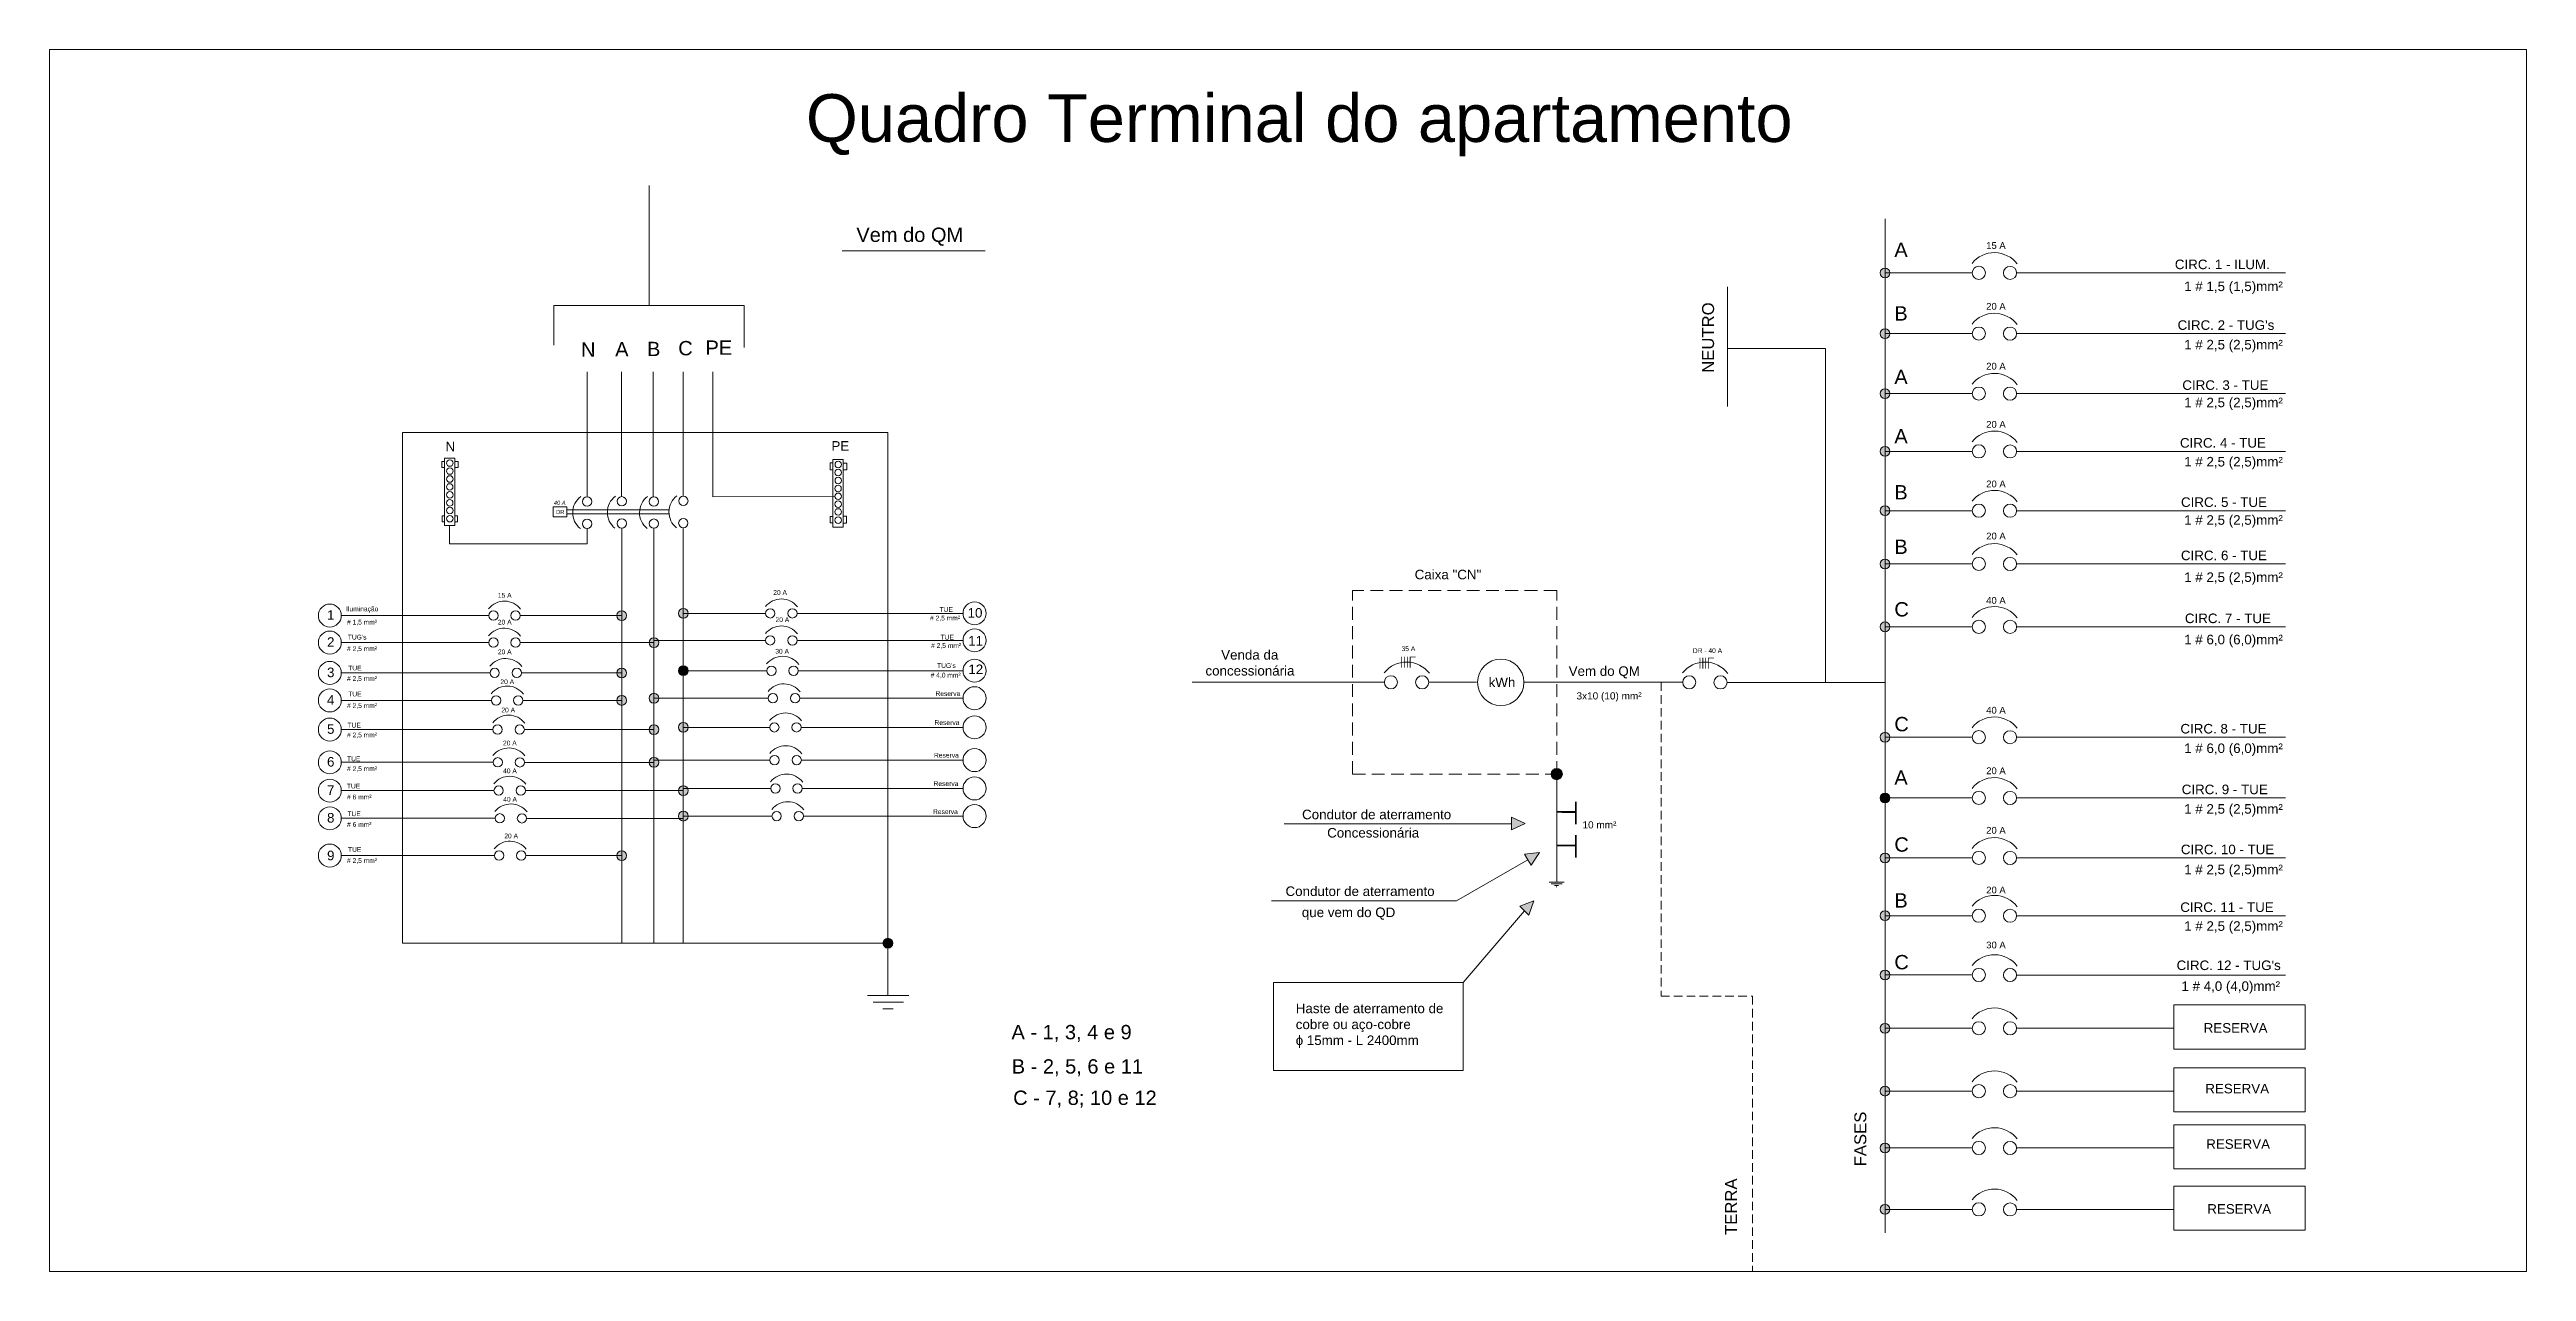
# Model space of a CAD drawing. Header units: millimetres. Extents: x 1661 to 4469, y 2272 to 4832.
# Drawn here: x 1723.4 to 1795.7, y 2365.3 to 2400.9 of the extents above; entities that cross this region are included whole.
import ezdxf

# ---------------------------------------------------------------- set-up
doc = ezdxf.new("R2010")
doc.units = ezdxf.units.MM
doc.header["$LTSCALE"] = 0.25
doc.linetypes.add('DASHED', pattern=[0.75, 0.5, -0.25])
doc.layers.add('CIRCUITOS', color=7, linetype='Continuous')
doc.styles.get("Standard").update_dxf_attribs({"font": 'arial.ttf'})

msp = doc.modelspace()

# ---------------------------------------------------------------- texts
at = {"lineweight": 0, "attachment_point": 1}
for s, width, heights, insert, char_height in [('Quadro Terminal do apartamento', 32.62472, [2.655], (1745.451, 2399.615), 1.39417), ('Vem do QM', 4.1086, [0.102], (1746.923, 2395.722), 0.4183), ('A ', 2, [0.102], (1777.214, 2395.282), 0.4183), ('15 A', 2, [0.102], (1779.895, 2395.298), 0.1978), ('\\pi0.41537;CIRC. 1 - ILUM.', 3.54775, [0.191], (1784.984, 2394.788), 0.27883), ('1 # 1,5 (1,5)mm²', 3.4817, [0.102], (1785.673, 2394.148), 0.27883), ('B ', 2, [0.102], (1777.214, 2393.427), 0.4183), ('20 A', 2, [0.102], (1779.895, 2393.524), 0.1978), ("\\pi0.49639;CIRC. 2 - TUG's", 3.78113, [0.0386], (1784.984, 2393.017), 0.27883), ('N', 2, [0.102], (1738.888, 2392.371), 0.418), ('A', 2, [0.102], (1739.885, 2392.382), 0.418), ('B', 2, [0.102], (1740.814, 2392.39), 0.418), ('C', 2, [0.102], (1741.725, 2392.413), 0.418), ('PE', 2, [0.102], (1742.52, 2392.428), 0.4183), ('1 # 2,5 (2,5)mm²', 3.32842, [0.102], (1785.673, 2392.446), 0.27883), ('A ', 2, [0.102], (1777.214, 2391.573), 0.4183), ('20 A', 2, [0.102], (1779.895, 2391.777), 0.1978), ('\\pi0.63437;CIRC. 3 - TUE', 3.73887, [0.319], (1784.984, 2391.266), 0.27883), ('1 # 2,5 (2,5)mm²', 3.15065, [0.102], (1785.673, 2390.759), 0.27883), ('A ', 2, [0.102], (1777.214, 2389.844), 0.4183), ('20 A', 2, [0.102], (1779.895, 2390.08), 0.1978), ('N', 2, [0.102], (1734.934, 2389.471), 0.279), ('PE', 2, [0.102], (1746.195, 2389.491), 0.2788), ('\\pi0.56443;CIRC. 4 - TUE', 3.59899, [0.31], (1784.984, 2389.58), 0.27883), ('1 # 2,5 (2,5)mm²', 3.26253, [0.102], (1785.673, 2389.03), 0.27883), ('20 A', 2, [0.102], (1779.895, 2388.341), 0.1978), ('{\\fArial|b0|i1|c0|p34;40 A}', 0.45971, [0.102], (1738.095, 2387.752), 0.12), ('B ', 2, [0.102], (1777.214, 2388.208), 0.4183), ('\\pi0.59495;CIRC. 5 - TUE', 3.66003, [0.295], (1784.984, 2387.85), 0.27883), ('DR', 2, [0.102], (1738.159, 2387.483), 0.12), ('20 A', 2, [0.102], (1779.895, 2386.82), 0.1978), ('1 # 2,5 (2,5)mm²', 3.41422, [0.564], (1785.673, 2387.329), 0.27883), ('B ', 2, [0.102], (1777.214, 2386.618), 0.4183), ('\\pi0.59302;CIRC. 6 - TUE', 3.65618, [0.45], (1784.984, 2386.296), 0.27883), ('\\pi0.80166;Caixa "CN"', 3.50894, [0.0386], (1762.415, 2385.738), 0.27883), ('1 # 2,5 (2,5)mm²', 3.10568, [0.667], (1785.673, 2385.661), 0.27883), ('Iluminação', 2, [0.102], (1732.032, 2384.666), 0.1394), ('15 A', 2, [0.102], (1736.462, 2385.062), 0.1394), ('20 A', 2, [0.102], (1744.497, 2385.144), 0.1394), ('TUE', 2, [0.102], (1749.352, 2384.648), 0.1394), ('10', 2, [0.102], (1750.169, 2384.62), 0.2788), ('C ', 2, [0.102], (1777.214, 2384.793), 0.4183), ('40 A', 2, [0.102], (1779.895, 2384.942), 0.1978), ('1', 2, [0.102], (1731.476, 2384.557), 0.279), ('# 1,5 mm²', 2, [0.102], (1732.059, 2384.279), 0.1394), ('20 A', 2, [0.102], (1736.462, 2384.279), 0.1394), ('20 A', 2, [0.102], (1744.564, 2384.352), 0.1394), ('# 2,5 mm²', 2, [0.102], (1749.072, 2384.398), 0.1394), ('\\pi0.70865;CIRC. 7 - TUE', 3.88744, [0.552], (1784.984, 2384.46), 0.27883), ('2', 2, [0.102], (1731.476, 2383.768), 0.279), ('# 2,5 mm²', 2, [0.102], (1732.059, 2383.504), 0.1394), ("TUG's", 2, [0.102], (1732.082, 2383.841), 0.1394), ('20 A', 2, [0.102], (1736.462, 2383.411), 0.1394), ('30 A', 2, [0.102], (1744.557, 2383.429), 0.1394), ('# 2,5 mm²', 2, [0.102], (1749.104, 2383.596), 0.1394), ('TUE', 2, [0.102], (1749.382, 2383.84), 0.1394), ('11', 2, [0.102], (1750.186, 2383.805), 0.2788), ('\\pi0.9061;Venda da \\P\\pi0.44763;concessionária', 3.46182, [1.068], (1756.663, 2383.395), 0.27883), ('35 A', 2, [0.102], (1762.833, 2383.503), 0.1394), ('DR - 40 A', 2, [0.102], (1771.333, 2383.447), 0.1394), ('1 # 6,0 (6,0)mm²', 3.10568, [0.667], (1785.673, 2383.841), 0.27883), ('3', 2, [0.102], (1731.476, 2382.883), 0.279), ('# 2,5 mm²', 2, [0.102], (1732.059, 2382.634), 0.1394), ('TUE', 2, [0.102], (1732.094, 2382.94), 0.1394), ('20 A', 2, [0.102], (1736.536, 2382.54), 0.1394), ('# 4,0 mm²', 2, [0.102], (1749.091, 2382.733), 0.1394), ("TUG's", 2, [0.102], (1749.279, 2383.013), 0.1394), ('12', 2, [0.102], (1750.191, 2382.972), 0.2788), ('\\pi1.8203;kWh', 4.36728, [0.0386], (1763.555, 2382.592), 0.27883), ('\\pi1.0447;Vem do QM', 4.13629, [0.358], (1766.665, 2382.921), 0.27883), ('4', 2, [0.102], (1731.476, 2382.08), 0.279), ('# 2,5 mm²', 2, [0.102], (1732.059, 2381.842), 0.1394), ('TUE', 2, [0.102], (1732.095, 2382.182), 0.1394), ('20 A', 2, [0.102], (1736.564, 2381.715), 0.1394), ('Reserva', 2, [0.102], (1749.231, 2382.194), 0.1394), ('3x10 (10) mm²', 2, [0.102], (1767.939, 2382.162), 0.20913), ('40 A', 2, [0.102], (1779.895, 2381.738), 0.1978), ('5', 2, [0.102], (1731.476, 2381.23), 0.279), ('# 2,5 mm²', 2, [0.102], (1732.059, 2380.987), 0.1394), ('TUE', 2, [0.102], (1732.072, 2381.272), 0.1394), ('Reserva', 2, [0.102], (1749.205, 2381.349), 0.1394), ('C ', 2, [0.102], (1777.214, 2381.443), 0.4183), ('\\pi0.57844;CIRC. 8 - TUE', 3.62702, [0.554], (1784.984, 2381.239), 0.27883), ('6', 2, [0.102], (1731.476, 2380.274), 0.279), ('TUE', 2, [0.102], (1732.061, 2380.29), 0.1394), ('20 A', 2, [0.102], (1736.611, 2380.751), 0.1394), ('Reserva', 2, [0.102], (1749.188, 2380.395), 0.1394), ('1 # 6,0 (6,0)mm²', 3.26725, [0.773], (1785.673, 2380.669), 0.27883), ('# 2,5 mm²', 2, [0.102], (1732.059, 2380.002), 0.1394), ('40 A', 2, [0.102], (1736.614, 2379.939), 0.1394), ('Reserva', 2, [0.102], (1749.177, 2379.568), 0.1394), ('A ', 2, [0.102], (1777.214, 2379.884), 0.4183), ('20 A', 2, [0.102], (1779.895, 2379.971), 0.1978), ('7', 2, [0.102], (1731.476, 2379.448), 0.279), ('TUE', 2, [0.102], (1732.055, 2379.496), 0.1394), ('# 6 mm²', 2, [0.102], (1732.059, 2379.176), 0.1394), ('40 A', 2, [0.102], (1736.617, 2379.11), 0.1394), ('\\pi0.61657;CIRC. 9 - TUE', 3.70328, [0.685], (1784.984, 2379.468), 0.27883), ('1 # 2,5 (2,5)mm²', 3.26725, [0.541], (1785.673, 2378.898), 0.27883), ('8', 2, [0.102], (1731.476, 2378.64), 0.279), ('# 6 mm²', 2, [0.102], (1732.059, 2378.375), 0.1394), ('TUE', 2, [0.102], (1732.071, 2378.688), 0.1394), ('Reserva', 2, [0.102], (1749.16, 2378.749), 0.1394), ('\\pi0.31508;Condutor de aterramento', 4.94866, [0.258], (1759.615, 2378.737), 0.27883), ('\\pi1.1185;Concessionária', 4.88601, [0.258], (1759.544, 2378.202), 0.27883), ('10 mm²', 2, [0.102], (1768.113, 2378.4), 0.2091), ('20 A', 2, [0.102], (1779.895, 2378.234), 0.1978), ('9', 2, [0.102], (1731.476, 2377.54), 0.279), ('TUE', 2, [0.102], (1732.088, 2377.647), 0.1394), ('20 A', 2, [0.102], (1736.649, 2378.04), 0.1394), ('C ', 2, [0.102], (1777.214, 2377.93), 0.4183), ('\\pi0.59106;CIRC. 10 - TUE', 3.86888, [0.53], (1784.984, 2377.717), 0.27883), ('# 2,5 mm²', 2, [0.102], (1732.059, 2377.324), 0.1394), ('1 # 2,5 (2,5)mm²', 3.34483, [0.67], (1785.673, 2377.131), 0.27883), ('\\pi0.62791;Condutor de aterramento', 5.57433, [0.272], (1758.819, 2376.497), 0.27883), ('B ', 2, [0.102], (1777.214, 2376.299), 0.4183), ('20 A', 2, [0.102], (1779.895, 2376.492), 0.1978), ('\\pi0.57427;CIRC. 11 - TUE', 3.83532, [0.555], (1784.984, 2376.031), 0.27883), ('\\pi1.0622;que vem do QD', 4.81806, [0.481], (1758.861, 2375.881), 0.27883), ('1 # 2,5 (2,5)mm²', 2.93104, [0.489], (1785.673, 2375.481), 0.27883), ('C ', 2, [0.102], (1777.214, 2374.497), 0.4183), ('30 A', 2, [0.102], (1779.895, 2374.887), 0.1978), ("\\pi0.34492;CIRC. 12 - TUG's", 3.69481, [0.555], (1785.106, 2374.336), 0.27883), ('Haste de aterramento de \\Pcobre ou aço-cobre\\Pɸ 15mm - L 2400mm', 5.17846, [1.85], (1759.746, 2373.078), 0.27883), ('1 # 4,0 (4,0)mm²', 3.34483, [0.36], (1785.592, 2373.728), 0.27883), ('A - 1, 3, 4 e 9', 4.37261, [0.102], (1751.45, 2372.455), 0.41825), ('\\pi1.2936;RESERVA', 4.41876, [0.0386], (1784.948, 2372.509), 0.27883), ('B - 2, 5, 6 e 11', 3.99311, [0.102], (1751.457, 2371.455), 0.41825), ('C - 7, 8; 10 e 12', 4.97315, [0.102], (1751.499, 2370.54), 0.41825), ('\\pi1.3559;RESERVA', 4.54346, [0.0386], (1784.933, 2370.737), 0.27883), ('\\pi1.3489;RESERVA', 4.52933, [0.0386], (1784.967, 2369.12), 0.27883), ('\\pi1.3626;RESERVA', 4.55677, [0.0386], (1784.984, 2367.227), 0.27883)]:
    msp.add_mtext_dynamic_manual_height_columns(s, width=width, gutter_width=12.5, heights=heights, dxfattribs=dict(at, insert=insert, char_height=char_height))
at = {"lineweight": 0, "char_height": 0.34854, "attachment_point": 1, "rotation": 90}
for s, width, insert in [('\\pi0.45857;NEUTRO', 2.914, (1771.604, 2391.026)), ('\\pi-0.13666;FASES', 1.25779, (1776.047, 2368.466)), ('\\pi0.31218,t0.31218;TERRA', 2.26389, (1772.274, 2366.015))]:
    msp.add_mtext_dynamic_manual_height_columns(s, width=width, gutter_width=12.5, heights=[0.0386], dxfattribs=dict(at, insert=insert))

# ---------------------------------------------------------------- hatches: boundary and pattern name
at = {"lineweight": 0, "true_color": 0xffffff}
h = msp.add_hatch(color=7, dxfattribs=at)
h.dxf.hatch_style = 1
edge = h.paths.add_edge_path()
edge.add_arc((1776.943, 2394.4), 0.143, 0, 360)
edge = h.paths.add_edge_path()
edge.add_arc((1776.943, 2392.629), 0.143, 0, 360)
edge = h.paths.add_edge_path()
edge.add_arc((1776.943, 2390.878), 0.143, 0, 360)
edge = h.paths.add_edge_path()
edge.add_arc((1776.943, 2389.192), 0.143, 0, 360)
edge = h.paths.add_edge_path()
edge.add_arc((1776.943, 2387.462), 0.143, 0, 360)
edge = h.paths.add_edge_path()
edge.add_arc((1776.943, 2385.908), 0.143, 0, 360)
edge = h.paths.add_edge_path()
edge.add_arc((1776.943, 2384.072), 0.143, 0, 360)
edge = h.paths.add_edge_path()
edge.add_arc((1776.943, 2380.851), 0.143, 0, 360)
edge = h.paths.add_edge_path()
edge.add_arc((1776.943, 2377.329), 0.143, 0, 360)
edge = h.paths.add_edge_path()
edge.add_arc((1776.943, 2375.643), 0.143, 0, 360)
edge = h.paths.add_edge_path()
edge.add_arc((1776.943, 2373.914), 0.143, 0, 360)
edge = h.paths.add_edge_path()
edge.add_arc((1776.943, 2372.359), 0.143, 0, 360)
edge = h.paths.add_edge_path()
edge.add_arc((1776.943, 2370.524), 0.143, 0, 360)
edge = h.paths.add_edge_path()
edge.add_arc((1776.943, 2368.866), 0.143, 0, 360)
edge = h.paths.add_edge_path()
edge.add_arc((1776.943, 2367.074), 0.143, 0, 360)
h = msp.add_hatch(color=7, dxfattribs=at)
h.dxf.hatch_style = 1
edge = h.paths.add_edge_path()
edge.add_arc((1740.076, 2384.401), 0.143, 0, 360)
edge = h.paths.add_edge_path()
edge.add_arc((1741.015, 2383.613), 0.143, 0, 360)
edge = h.paths.add_edge_path()
edge.add_arc((1741.873, 2384.466), 0.143, 0, 360)
edge = h.paths.add_edge_path()
edge.add_arc((1740.076, 2382.727), 0.143, 0, 360)
edge = h.paths.add_edge_path()
edge.add_arc((1740.076, 2381.924), 0.143, 0, 360)
edge = h.paths.add_edge_path()
edge.add_arc((1741.015, 2381.989), 0.143, 0, 360)
edge = h.paths.add_edge_path()
edge.add_arc((1741.015, 2381.074), 0.143, 0, 360)
edge = h.paths.add_edge_path()
edge.add_arc((1741.873, 2381.139), 0.143, 0, 360)
edge = h.paths.add_edge_path()
edge.add_arc((1741.015, 2380.118), 0.143, 0, 360)
edge = h.paths.add_edge_path()
edge.add_arc((1741.873, 2379.293), 0.143, 0, 360)
edge = h.paths.add_edge_path()
edge.add_arc((1741.873, 2378.549), 0.143, 0, 360)
edge = h.paths.add_edge_path()
edge.add_arc((1740.076, 2377.397), 0.143, 0, 360)
at = {"lineweight": 0, "true_color": 0x000000}
h = msp.add_hatch(color=18, dxfattribs=at)
h.dxf.hatch_style = 1
edge = h.paths.add_edge_path()
edge.add_arc((1741.873, 2382.792), 0.143, 0, 360)
at = {"lineweight": 0, "true_color": 0xffffff}
h = msp.add_hatch(color=7, dxfattribs=at)
h.dxf.hatch_style = 1
edge = h.paths.add_edge_path()
edge.add_arc((1767.361, 2379.777), 0.165, 0, 360)
h = msp.add_hatch(color=7, dxfattribs=at)
h.dxf.hatch_style = 1
edge = h.paths.add_edge_path()
edge.add_arc((1776.943, 2379.08), 0.143, 0, 360)
h = msp.add_hatch(color=7, dxfattribs=at)
h.dxf.hatch_style = 1
h.paths.add_polyline_path([(1766.443, 2378.334), (1766.039, 2378.15), (1766.039, 2378.325), (1766.039, 2378.519)])
h.paths.add_polyline_path([(1766.422, 2377.435), (1766.862, 2377.486), (1766.612, 2377.119), (1766.522, 2377.269)])
h.paths.add_polyline_path([(1766.283, 2375.917), (1766.698, 2376.074), (1766.545, 2375.657), (1766.421, 2375.781)])
h = msp.add_hatch(color=7, dxfattribs=at)
h.dxf.hatch_style = 1
edge = h.paths.add_edge_path()
edge.add_arc((1747.843, 2374.841), 0.143, 0, 360)

# ---------------------------------------------------------------- linework, layer by layer
at = {"lineweight": 0}
for p, q in [((1795.661, 2400.918), (1723.378, 2400.918)), ((1723.378, 2365.262), (1723.378, 2400.918)), ((1795.661, 2365.262), (1795.661, 2400.918)), ((1740.872, 2393.446), (1740.872, 2396.948)), ((1776.943, 2382.452), (1776.943, 2395.977)), ((1746.509, 2395.046), (1750.683, 2395.046)), ((1779.486, 2394.4), (1776.943, 2394.4)), ((1780.782, 2394.399), (1788.629, 2394.399)), ((1738.091, 2392.899), (1738.091, 2393.446)), ((1738.091, 2393.446), (1743.653, 2393.446)), ((1743.653, 2393.446), (1743.653, 2392.931)), ((1772.345, 2392.198), (1772.345, 2393.992)), ((1738.091, 2392.899), (1738.091, 2392.289)), ((1743.653, 2392.931), (1743.653, 2392.225)), ((1779.486, 2392.629), (1776.943, 2392.629)), ((1780.782, 2392.628), (1788.629, 2392.628)), ((1775.201, 2392.198), (1772.345, 2392.198)), ((1772.345, 2392.198), (1772.345, 2390.504)), ((1775.201, 2382.452), (1775.201, 2392.198)), ((1739.065, 2391.518), (1739.065, 2388.136)), ((1740.07, 2391.518), (1740.07, 2388.136)), ((1740.993, 2391.518), (1740.993, 2388.136)), ((1741.867, 2391.518), (1741.867, 2388.136)), ((1742.73, 2391.518), (1742.73, 2388.136)), ((1779.486, 2390.878), (1776.943, 2390.878)), ((1780.782, 2390.877), (1788.629, 2390.877)), ((1747.843, 2389.744), (1733.678, 2389.744)), ((1733.678, 2387.796), (1733.678, 2389.744)), ((1747.843, 2374.841), (1747.843, 2389.744)), ((1734.905, 2388.798), (1734.905, 2388.997)), ((1734.905, 2388.997), (1735.203, 2388.997)), ((1735.203, 2387.025), (1735.203, 2388.997)), ((1746.239, 2388.755), (1746.239, 2388.955)), ((1746.239, 2388.955), (1746.537, 2388.955)), ((1746.537, 2386.982), (1746.537, 2388.955)), ((1779.486, 2389.192), (1776.943, 2389.192)), ((1780.782, 2389.191), (1788.629, 2389.191)), ((1734.905, 2388.898), (1734.822, 2388.898)), ((1734.822, 2388.898), (1734.822, 2388.719)), ((1734.822, 2388.719), (1734.905, 2388.719)), ((1734.905, 2388.798), (1734.905, 2387.025)), ((1735.203, 2388.894), (1735.304, 2388.894)), ((1735.304, 2388.719), (1735.203, 2388.719)), ((1735.304, 2388.894), (1735.304, 2388.719)), ((1746.239, 2388.855), (1746.155, 2388.855)), ((1746.155, 2388.855), (1746.155, 2388.656)), ((1746.155, 2388.656), (1746.239, 2388.656)), ((1746.239, 2388.755), (1746.239, 2386.982)), ((1746.537, 2388.847), (1746.643, 2388.847)), ((1746.643, 2388.656), (1746.537, 2388.656)), ((1746.643, 2388.847), (1746.643, 2388.656)), ((1733.678, 2387.796), (1733.678, 2374.841)), ((1738.477, 2387.576), (1738.076, 2387.576)), ((1738.076, 2387.278), (1738.076, 2387.576)), ((1738.477, 2387.526), (1738.477, 2387.576)), ((1738.477, 2387.484), (1738.477, 2387.526)), ((1739.065, 2388.136), (1739.066, 2387.862)), ((1740.07, 2388.136), (1740.074, 2387.871)), ((1740.993, 2388.136), (1740.993, 2387.863)), ((1741.867, 2388.136), (1741.867, 2387.883)), ((1742.73, 2388.136), (1742.73, 2387.863)), ((1742.73, 2387.863), (1746.296, 2387.88)), ((1734.905, 2387.314), (1734.836, 2387.314)), ((1734.836, 2387.314), (1734.836, 2387.138)), ((1734.836, 2387.138), (1734.905, 2387.138)), ((1734.905, 2387.025), (1735.203, 2387.025)), ((1735.054, 2387.025), (1735.054, 2386.493)), ((1735.203, 2387.311), (1735.284, 2387.311)), ((1735.284, 2387.135), (1735.203, 2387.135)), ((1735.284, 2387.311), (1735.284, 2387.135)), ((1738.477, 2387.278), (1738.076, 2387.278)), ((1741.454, 2387.484), (1738.477, 2387.484)), ((1738.477, 2387.484), (1738.477, 2387.374)), ((1741.454, 2387.374), (1738.477, 2387.374)), ((1738.477, 2387.374), (1738.477, 2387.328)), ((1738.477, 2387.328), (1738.477, 2387.278)), ((1739.065, 2386.944), (1739.065, 2386.493)), ((1740.076, 2386.954), (1740.076, 2374.841)), ((1741.015, 2386.948), (1741.015, 2374.841)), ((1741.454, 2387.484), (1741.457, 2387.484)), ((1741.454, 2387.374), (1741.456, 2387.374)), ((1741.873, 2386.966), (1741.873, 2374.841)), ((1746.155, 2387.103), (1746.155, 2387.289)), ((1746.155, 2387.289), (1746.239, 2387.289)), ((1746.239, 2387.103), (1746.155, 2387.103)), ((1746.239, 2386.982), (1746.537, 2386.982)), ((1746.634, 2387.299), (1746.537, 2387.299)), ((1746.537, 2387.094), (1746.634, 2387.094)), ((1746.634, 2387.094), (1746.634, 2387.299)), ((1779.486, 2387.462), (1776.943, 2387.462)), ((1780.782, 2387.461), (1788.629, 2387.461)), ((1739.065, 2386.493), (1735.054, 2386.493)), ((1779.486, 2385.908), (1776.943, 2385.908)), ((1780.782, 2385.907), (1788.629, 2385.907)), ((1736.197, 2384.402), (1731.893, 2384.402)), ((1737.115, 2384.401), (1740.076, 2384.401)), ((1744.275, 2384.466), (1741.873, 2384.466)), ((1745.193, 2384.466), (1750.036, 2384.466)), ((1779.486, 2384.072), (1776.943, 2384.072)), ((1780.782, 2384.071), (1788.629, 2384.071)), ((1736.196, 2383.614), (1731.893, 2383.614)), ((1737.114, 2383.613), (1740.076, 2383.613)), ((1740.076, 2383.613), (1741.015, 2383.613)), ((1741.873, 2383.678), (1741.015, 2383.678)), ((1744.274, 2383.678), (1741.873, 2383.678)), ((1745.192, 2383.677), (1750.036, 2383.677)), ((1736.232, 2382.728), (1731.893, 2382.728)), ((1737.15, 2382.727), (1740.076, 2382.727)), ((1744.31, 2382.792), (1741.873, 2382.792)), ((1745.228, 2382.792), (1750.036, 2382.792)), ((1762.331, 2382.454), (1756.725, 2382.454)), ((1763.627, 2382.453), (1765.023, 2382.453)), ((1766.404, 2382.453), (1771.037, 2382.453)), ((1772.333, 2382.452), (1776.943, 2382.452)), ((1776.943, 2382.452), (1776.943, 2369.926)), ((1736.275, 2381.925), (1731.893, 2381.925)), ((1737.192, 2381.924), (1740.076, 2381.924)), ((1741.873, 2381.989), (1741.015, 2381.989)), ((1744.353, 2381.989), (1741.873, 2381.989)), ((1745.27, 2381.989), (1750.036, 2381.989)), ((1736.316, 2381.075), (1731.893, 2381.075)), ((1737.234, 2381.074), (1740.076, 2381.074)), ((1740.076, 2381.074), (1741.015, 2381.074)), ((1744.394, 2381.139), (1741.873, 2381.139)), ((1745.312, 2381.139), (1750.036, 2381.139)), ((1779.486, 2380.851), (1776.943, 2380.851)), ((1780.782, 2380.85), (1788.629, 2380.85)), ((1736.322, 2380.119), (1731.893, 2380.119)), ((1737.24, 2380.118), (1740.076, 2380.118)), ((1740.076, 2380.118), (1741.015, 2380.118)), ((1741.873, 2380.183), (1741.015, 2380.183)), ((1744.4, 2380.183), (1741.873, 2380.183)), ((1745.318, 2380.183), (1750.036, 2380.183)), ((1767.361, 2379.777), (1767.361, 2376.62)), ((1736.349, 2379.293), (1731.893, 2379.293)), ((1737.266, 2379.293), (1740.076, 2379.293)), ((1740.076, 2379.293), (1741.873, 2379.293)), ((1744.427, 2379.358), (1741.873, 2379.358)), ((1745.344, 2379.357), (1750.036, 2379.357)), ((1779.486, 2379.08), (1776.943, 2379.08)), ((1780.782, 2379.079), (1788.629, 2379.079)), ((1736.383, 2378.485), (1731.893, 2378.485)), ((1737.301, 2378.484), (1740.076, 2378.484)), ((1740.076, 2378.484), (1741.873, 2378.484)), ((1744.461, 2378.549), (1741.873, 2378.549)), ((1745.379, 2378.549), (1750.036, 2378.549)), ((1761.867, 2378.325), (1759.412, 2378.325)), ((1761.867, 2378.325), (1766.039, 2378.325)), ((1766.039, 2378.325), (1766.039, 2378.519)), ((1766.039, 2378.519), (1766.443, 2378.334)), ((1766.443, 2378.334), (1766.039, 2378.15)), ((1766.039, 2378.325), (1766.039, 2378.15)), ((1736.361, 2377.398), (1731.893, 2377.398)), ((1737.279, 2377.397), (1740.076, 2377.397)), ((1766.422, 2377.435), (1766.862, 2377.486)), ((1766.522, 2377.269), (1766.422, 2377.435)), ((1766.862, 2377.486), (1766.612, 2377.119)), ((1764.435, 2376.078), (1766.522, 2377.269)), ((1766.522, 2377.269), (1766.612, 2377.119)), ((1779.486, 2377.329), (1776.943, 2377.329)), ((1780.782, 2377.328), (1788.629, 2377.328)), ((1759.041, 2376.078), (1764.435, 2376.078)), ((1766.283, 2375.917), (1766.698, 2376.074)), ((1766.698, 2376.074), (1766.545, 2375.657)), ((1767.361, 2376.62), (1767.136, 2376.62)), ((1767.2, 2376.57), (1767.521, 2376.57)), ((1767.292, 2376.521), (1767.416, 2376.521)), ((1767.345, 2376.488), (1767.363, 2376.488)), ((1767.361, 2376.62), (1767.543, 2376.62)), ((1767.543, 2376.62), (1767.58, 2376.62)), ((1764.628, 2373.695), (1766.421, 2375.781)), ((1766.421, 2375.781), (1766.283, 2375.917)), ((1766.421, 2375.781), (1766.545, 2375.657)), ((1779.486, 2375.643), (1776.943, 2375.643)), ((1780.782, 2375.642), (1788.629, 2375.642)), ((1733.678, 2374.841), (1747.843, 2374.841)), ((1747.843, 2374.841), (1747.843, 2373.312)), ((1779.486, 2373.914), (1776.943, 2373.914)), ((1780.782, 2373.913), (1785.373, 2373.913)), ((1785.373, 2373.913), (1788.629, 2373.913)), ((1747.248, 2373.312), (1748.452, 2373.312)), ((1747.415, 2373.116), (1748.301, 2373.116)), ((1764.628, 2373.695), (1759.093, 2373.695)), ((1759.093, 2371.13), (1759.093, 2373.695)), ((1764.628, 2371.13), (1764.628, 2373.695)), ((1785.373, 2372.358), (1785.373, 2373.039)), ((1785.373, 2373.039), (1789.206, 2373.039)), ((1789.206, 2373.039), (1789.206, 2371.753)), ((1747.693, 2372.928), (1747.997, 2372.928)), ((1779.486, 2372.359), (1776.943, 2372.359)), ((1780.782, 2372.358), (1785.373, 2372.358)), ((1785.373, 2372.358), (1785.373, 2371.753)), ((1789.206, 2371.753), (1785.373, 2371.753)), ((1759.093, 2371.13), (1764.628, 2371.13)), ((1785.373, 2370.523), (1785.373, 2371.203)), ((1785.373, 2371.203), (1789.206, 2371.203)), ((1789.206, 2371.203), (1789.206, 2369.917)), ((1779.486, 2370.524), (1776.943, 2370.524)), ((1780.782, 2370.523), (1785.373, 2370.523)), ((1785.373, 2370.523), (1785.373, 2369.917)), ((1776.943, 2369.926), (1776.943, 2366.392)), ((1789.206, 2369.917), (1785.373, 2369.917)), ((1785.373, 2368.865), (1785.373, 2369.545)), ((1785.373, 2369.545), (1789.206, 2369.545)), ((1789.206, 2369.545), (1789.206, 2368.26)), ((1779.486, 2368.866), (1776.943, 2368.866)), ((1780.782, 2368.865), (1785.373, 2368.865)), ((1785.373, 2368.865), (1785.373, 2368.26)), ((1789.206, 2368.26), (1785.373, 2368.26)), ((1785.373, 2367.073), (1785.373, 2367.754)), ((1785.373, 2367.754), (1789.206, 2367.754)), ((1789.206, 2367.754), (1789.206, 2366.468)), ((1779.486, 2367.074), (1776.943, 2367.074)), ((1780.782, 2367.073), (1785.373, 2367.073)), ((1785.373, 2367.073), (1785.373, 2366.468)), ((1789.206, 2366.468), (1785.373, 2366.468)), ((1723.378, 2365.262), (1795.661, 2365.262))]:
    msp.add_line(p, q, dxfattribs=at)
at = {"linetype": 'DASHED', "lineweight": 0, "ltscale": 3}
for p, q in [((1767.361, 2385.131), (1761.402, 2385.131)), ((1761.402, 2379.777), (1761.402, 2385.131)), ((1767.361, 2379.777), (1767.361, 2385.131)), ((1761.402, 2379.777), (1767.361, 2379.777))]:
    msp.add_line(p, q, dxfattribs=at)
at = {"linetype": 'DASHED', "lineweight": 0, "ltscale": 2}
for p, q in [((1770.406, 2382.453), (1770.406, 2373.298)), ((1770.406, 2373.298), (1773.071, 2373.298)), ((1773.071, 2373.298), (1773.071, 2365.262))]:
    msp.add_line(p, q, dxfattribs=at)
at = {"color": 7, "lineweight": 0, "true_color": 0xffffff}
for centre, radius in [((1776.943, 2394.4), 0.143), ((1776.943, 2392.629), 0.143), ((1776.943, 2390.878), 0.143), ((1776.943, 2389.192), 0.143), ((1776.943, 2387.462), 0.143), ((1776.943, 2385.908), 0.143), ((1741.873, 2384.466), 0.143), ((1740.076, 2384.401), 0.143), ((1776.943, 2384.072), 0.143), ((1741.015, 2383.613), 0.143), ((1740.076, 2382.727), 0.143), ((1741.873, 2382.792), 0.143), ((1740.076, 2381.924), 0.143), ((1741.015, 2381.989), 0.143), ((1741.015, 2381.074), 0.143), ((1741.873, 2381.139), 0.143), ((1776.943, 2380.851), 0.143), ((1741.015, 2380.118), 0.143), ((1767.361, 2379.777), 0.165), ((1741.873, 2379.293), 0.143), ((1776.943, 2379.08), 0.143), ((1741.873, 2378.549), 0.143), ((1740.076, 2377.397), 0.143), ((1776.943, 2377.329), 0.143), ((1776.943, 2375.643), 0.143), ((1747.843, 2374.841), 0.143), ((1776.943, 2373.914), 0.143), ((1776.943, 2372.359), 0.143), ((1776.943, 2370.524), 0.143), ((1776.943, 2368.866), 0.143), ((1776.943, 2367.074), 0.143)]:
    msp.add_circle(centre, radius, dxfattribs=at)
at = {"lineweight": 0}
for centre, radius in [((1779.678, 2394.4), 0.192), ((1780.59, 2394.399), 0.192), ((1779.678, 2392.629), 0.192), ((1780.59, 2392.628), 0.192), ((1779.678, 2390.878), 0.192), ((1780.59, 2390.877), 0.192), ((1735.061, 2388.852), 0.0952), ((1779.678, 2389.192), 0.192), ((1780.59, 2389.191), 0.192), ((1735.055, 2388.154), 0.0952), ((1735.059, 2388.618), 0.0952), ((1735.06, 2388.386), 0.0952), ((1746.393, 2388.575), 0.0952), ((1746.395, 2388.344), 0.0952), ((1746.395, 2388.81), 0.0952), ((1735.056, 2387.693), 0.0952), ((1735.057, 2387.923), 0.0952), ((1735.057, 2387.467), 0.0952), ((1739.066, 2387.726), 0.136), ((1740.076, 2387.735), 0.136), ((1741.015, 2387.729), 0.136), ((1741.874, 2387.748), 0.136), ((1746.389, 2388.111), 0.0952), ((1746.39, 2387.651), 0.0952), ((1746.391, 2387.881), 0.0952), ((1746.392, 2387.425), 0.0952), ((1779.678, 2387.462), 0.192), ((1780.59, 2387.461), 0.192), ((1735.057, 2387.228), 0.0952), ((1739.065, 2387.08), 0.136), ((1740.076, 2387.089), 0.136), ((1741.015, 2387.083), 0.136), ((1741.873, 2387.101), 0.136), ((1746.392, 2387.185), 0.0952), ((1779.678, 2385.908), 0.192), ((1780.59, 2385.907), 0.192), ((1731.558, 2384.402), 0.335), ((1744.411, 2384.466), 0.136), ((1745.057, 2384.466), 0.136), ((1750.372, 2384.466), 0.335), ((1731.558, 2383.614), 0.335), ((1736.333, 2384.402), 0.136), ((1736.979, 2384.401), 0.136), ((1750.372, 2383.677), 0.335), ((1779.678, 2384.072), 0.192), ((1780.59, 2384.071), 0.192), ((1736.332, 2383.614), 0.136), ((1736.978, 2383.613), 0.136), ((1744.41, 2383.678), 0.136), ((1745.056, 2383.677), 0.136), ((1731.558, 2382.728), 0.335), ((1736.368, 2382.728), 0.136), ((1737.014, 2382.727), 0.136), ((1744.446, 2382.792), 0.136), ((1745.092, 2382.792), 0.136), ((1750.372, 2382.792), 0.335), ((1762.523, 2382.454), 0.192), ((1763.436, 2382.453), 0.192), ((1765.728, 2382.453), 0.677), ((1771.229, 2382.453), 0.192), ((1772.141, 2382.452), 0.192), ((1731.558, 2381.925), 0.335), ((1736.41, 2381.925), 0.136), ((1737.057, 2381.924), 0.136), ((1744.488, 2381.989), 0.136), ((1745.135, 2381.989), 0.136), ((1750.372, 2381.989), 0.335), ((1731.558, 2381.075), 0.335), ((1736.452, 2381.075), 0.136), ((1737.098, 2381.074), 0.136), ((1744.53, 2381.139), 0.136), ((1745.176, 2381.139), 0.136), ((1750.372, 2381.139), 0.335), ((1779.678, 2380.851), 0.192), ((1780.59, 2380.85), 0.192), ((1731.558, 2380.119), 0.335), ((1744.536, 2380.183), 0.136), ((1745.182, 2380.183), 0.136), ((1750.372, 2380.183), 0.335), ((1731.558, 2379.293), 0.335), ((1736.458, 2380.119), 0.136), ((1737.104, 2380.118), 0.136), ((1750.372, 2379.357), 0.335), ((1731.558, 2378.485), 0.335), ((1736.484, 2379.293), 0.136), ((1737.131, 2379.293), 0.136), ((1744.562, 2379.358), 0.136), ((1745.209, 2379.357), 0.136), ((1750.372, 2378.549), 0.335), ((1779.678, 2379.08), 0.192), ((1780.59, 2379.079), 0.192), ((1736.519, 2378.485), 0.136), ((1737.165, 2378.484), 0.136), ((1744.597, 2378.549), 0.136), ((1745.243, 2378.549), 0.136), ((1731.558, 2377.398), 0.335), ((1736.497, 2377.398), 0.136), ((1737.143, 2377.397), 0.136), ((1779.678, 2377.329), 0.192), ((1780.59, 2377.328), 0.192), ((1779.678, 2375.643), 0.192), ((1780.59, 2375.642), 0.192), ((1779.678, 2373.914), 0.192), ((1780.59, 2373.913), 0.192), ((1779.678, 2372.359), 0.192), ((1780.59, 2372.358), 0.192), ((1779.678, 2370.524), 0.192), ((1780.59, 2370.523), 0.192), ((1779.678, 2368.866), 0.192), ((1780.59, 2368.865), 0.192), ((1779.678, 2367.074), 0.192), ((1780.59, 2367.073), 0.192)]:
    msp.add_circle(centre, radius, dxfattribs=at)
for centre, radius, start, end in [((1780.134, 2394.157), 0.835, 37.18547, 141.51354), ((1780.134, 2392.386), 0.835, 37.18547, 141.51354), ((1780.134, 2390.634), 0.835, 37.18547, 141.51354), ((1780.134, 2388.949), 0.835, 37.18547, 141.51354), ((1739.237, 2387.403), 0.592, 127.18547, 231.51354), ((1740.248, 2387.412), 0.592, 127.18547, 231.51354), ((1741.187, 2387.406), 0.592, 127.18547, 231.51354), ((1742.045, 2387.424), 0.592, 127.18547, 231.51354), ((1780.134, 2387.219), 0.835, 37.18547, 141.51354), ((1780.134, 2385.665), 0.835, 37.18547, 141.51354), ((1736.655, 2384.23), 0.592, 37.18547, 141.51354), ((1744.733, 2384.294), 0.592, 37.18547, 141.51354), ((1780.134, 2383.829), 0.835, 37.18547, 141.51354), ((1736.655, 2383.441), 0.592, 37.18547, 141.51354), ((1744.733, 2383.506), 0.592, 37.18547, 141.51354), ((1744.769, 2382.62), 0.592, 37.18547, 141.51354), ((1736.691, 2382.556), 0.592, 37.18547, 141.51354), ((1762.979, 2382.211), 0.835, 37.18547, 141.51354), ((1771.685, 2382.21), 0.835, 37.18547, 141.51354), ((1736.733, 2381.753), 0.592, 37.18547, 141.51354), ((1744.811, 2381.817), 0.592, 37.18547, 141.51354), ((1736.775, 2380.903), 0.592, 37.18547, 141.51354), ((1744.853, 2380.967), 0.592, 37.18547, 141.51354), ((1780.134, 2380.608), 0.835, 37.18547, 141.51354), ((1736.781, 2379.947), 0.592, 37.18547, 141.51354), ((1744.859, 2380.011), 0.592, 37.18547, 141.51354), ((1736.807, 2379.121), 0.592, 37.18547, 141.51354), ((1744.885, 2379.185), 0.592, 37.18547, 141.51354), ((1780.134, 2378.837), 0.835, 37.18547, 141.51354), ((1736.841, 2378.313), 0.592, 37.18547, 141.51354), ((1744.919, 2378.377), 0.592, 37.18547, 141.51354), ((1736.82, 2377.226), 0.592, 37.18547, 141.51354), ((1780.134, 2377.086), 0.835, 37.18547, 141.51354), ((1780.134, 2375.4), 0.835, 37.18547, 141.51354), ((1780.134, 2373.67), 0.835, 37.18547, 141.51354), ((1780.134, 2372.116), 0.835, 37.18547, 141.51354), ((1780.134, 2370.28), 0.835, 37.18547, 141.51354), ((1780.134, 2368.623), 0.835, 37.18547, 141.51354), ((1780.134, 2366.831), 0.835, 37.18547, 141.51354)]:
    msp.add_arc(centre, radius, start, end, dxfattribs=at)
at = {"layer": 'CIRCUITOS', "lineweight": 0}
for points, const_width in [([(1762.837, 2383.204), (1762.837, 2382.884)], 0.0228), ([(1762.922, 2383.204), (1762.922, 2382.884)], 0.0228), ([(1763.001, 2383.204), (1763.001, 2382.884)], 0.0228), ([(1763.073, 2383.192), (1763.248, 2383.192)], 0.0228), ([(1763.084, 2383.181), (1763.084, 2382.884)], 0.0228), ([(1771.54, 2383.172), (1771.54, 2382.853)], 0.0228), ([(1771.625, 2383.172), (1771.625, 2382.853)], 0.0228), ([(1771.705, 2383.172), (1771.705, 2382.853)], 0.0228), ([(1771.776, 2383.161), (1771.951, 2383.161)], 0.0228), ([(1771.787, 2383.149), (1771.787, 2382.853)], 0.0228), ([(1767.918, 2378.974), (1767.916, 2378.314)], 0.0495), ([(1767.892, 2378.669), (1767.361, 2378.67)], 0.0495), ([(1767.892, 2377.695), (1767.361, 2377.696)], 0.0495), ([(1767.918, 2378), (1767.916, 2377.34)], 0.0495)]:
    msp.add_lwpolyline(points, dxfattribs=dict(at, const_width=const_width))

msp.set_redraw_order([(e.dxf.handle, doc.entitydb.next_handle()) for e in msp.query("TEXT MTEXT ATTDEF DIMENSION ARC_DIMENSION")])  # texts and dimensions are drawn at this point

doc.saveas('drawing.dxf')
